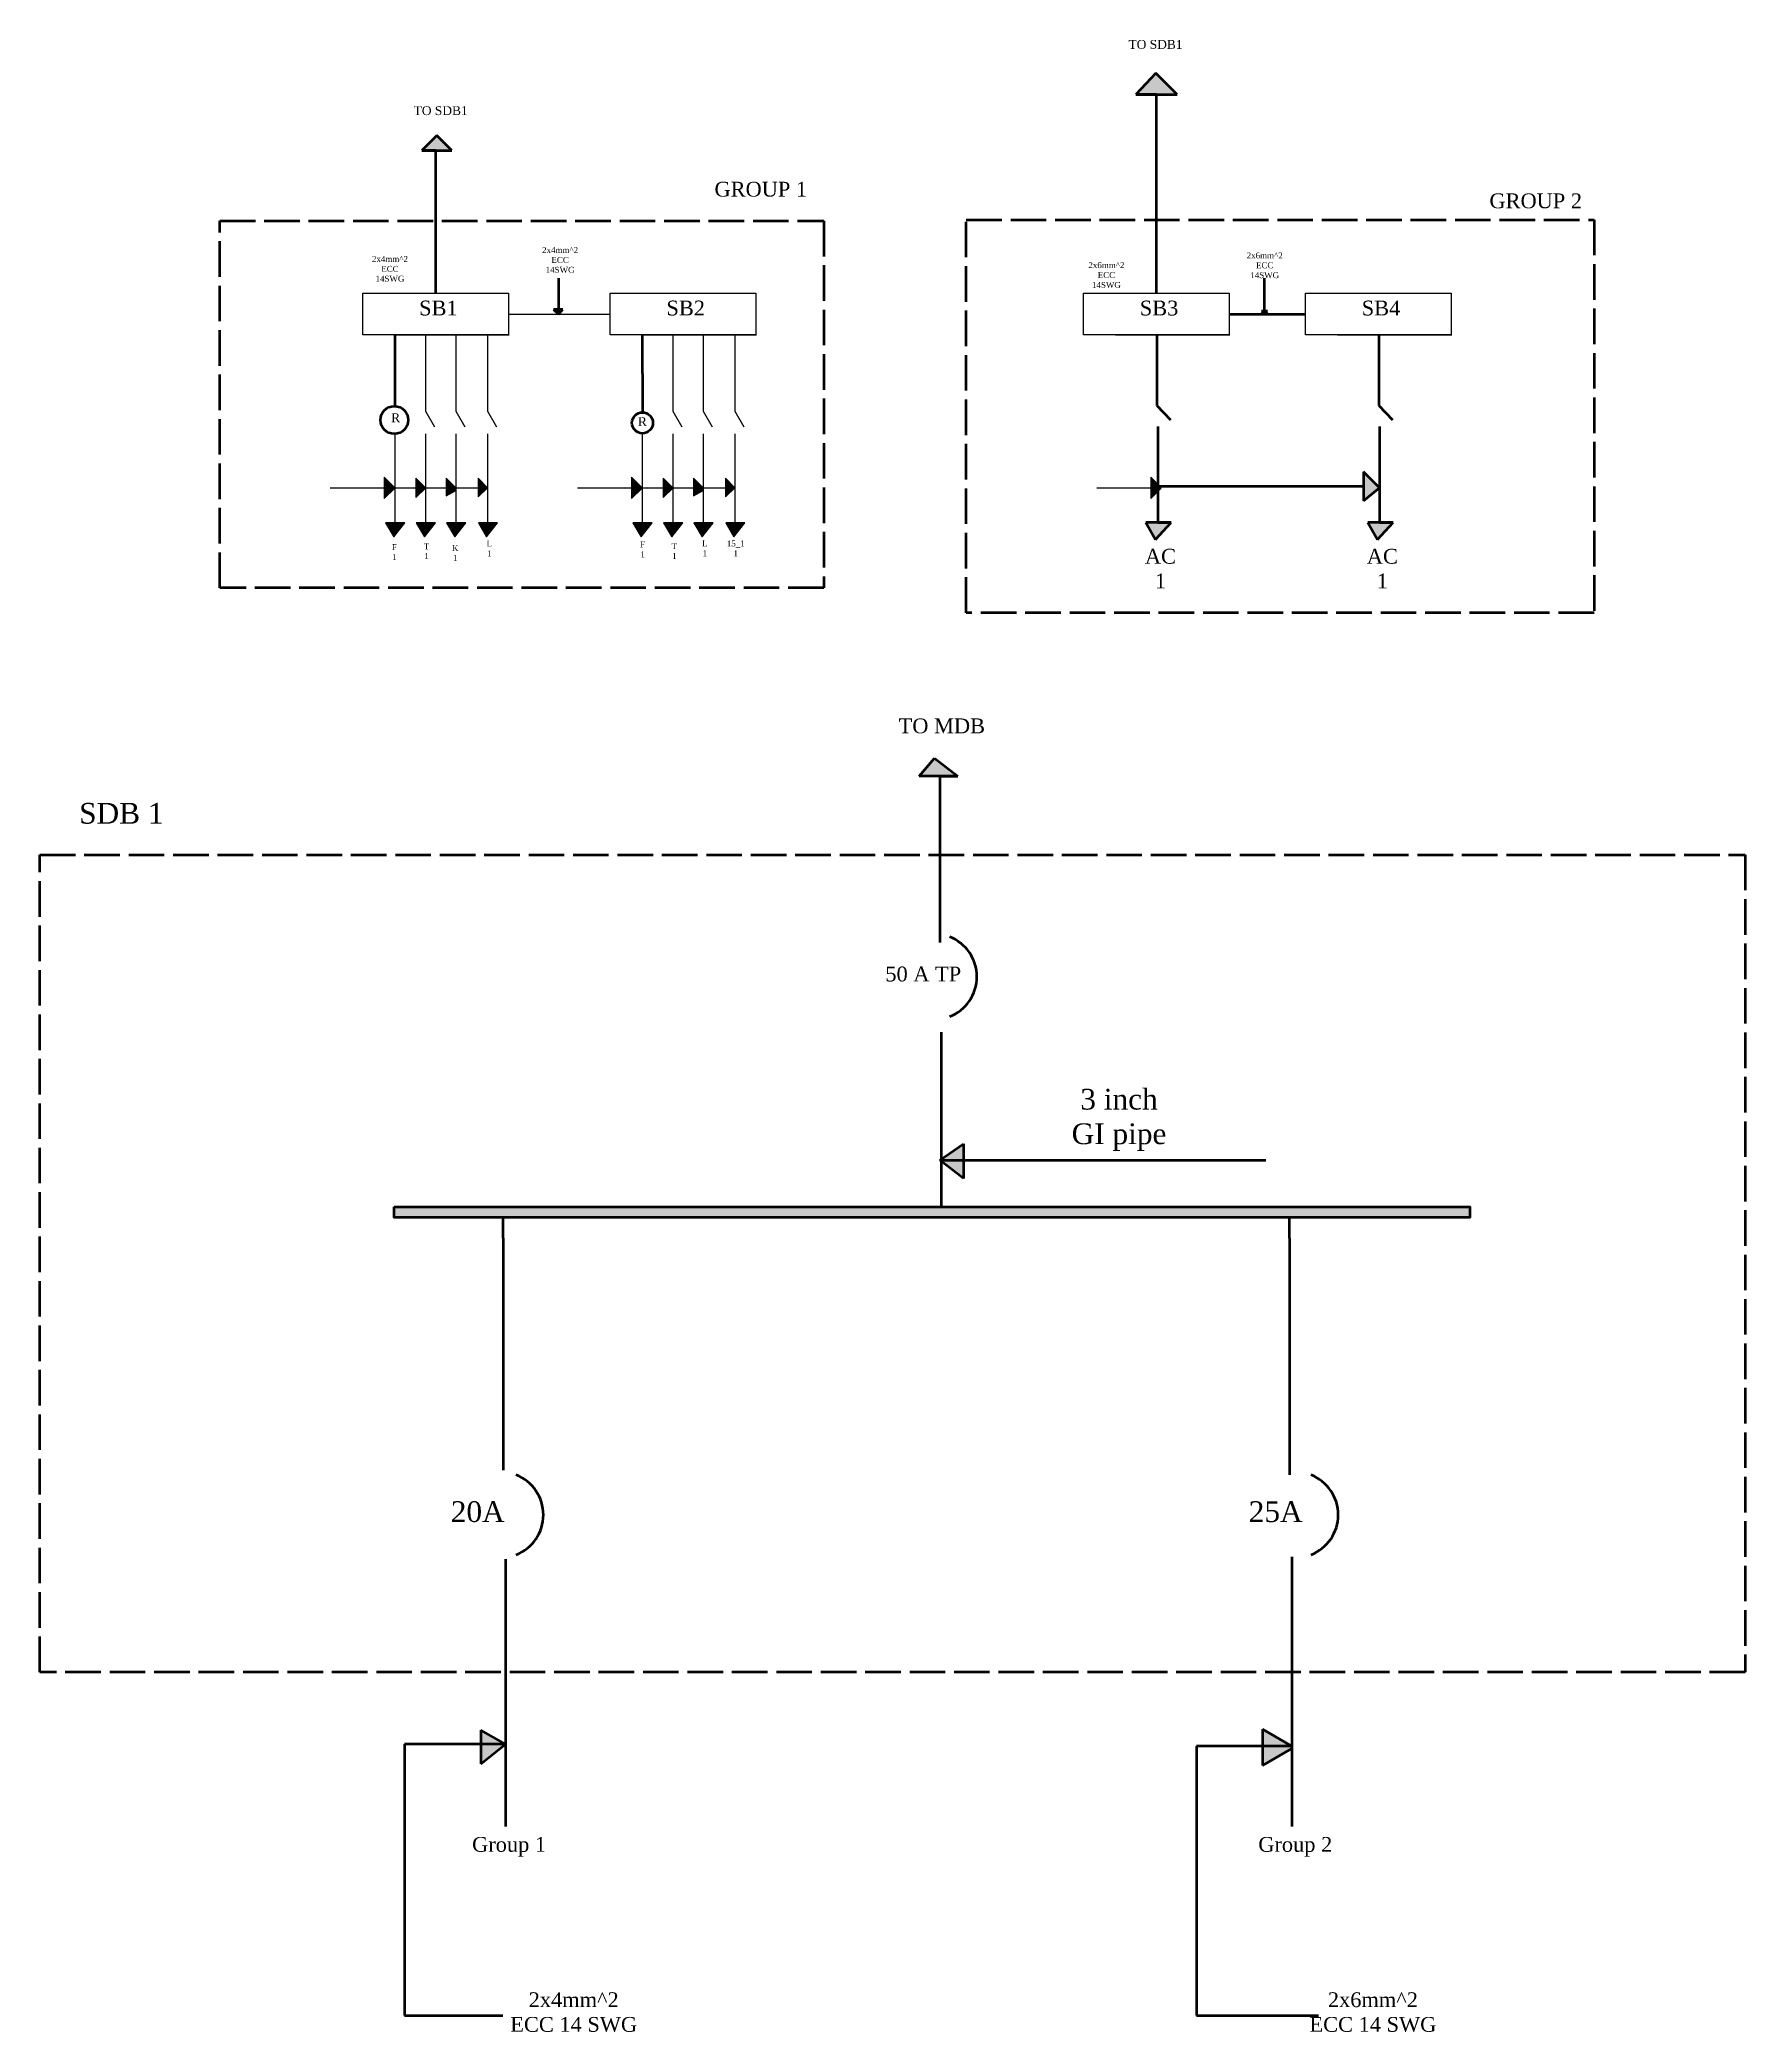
# Model space of a CAD drawing. Header units: inches. Extents: x -142 to 790, y -503 to 178.
# Drawn here: x 215 to 790, y -503 to 169 of the extents above; entities that cross this region are included whole.
import ezdxf

# ---------------------------------------------------------------- set-up
doc = ezdxf.new("R2010")
doc.units = ezdxf.units.IN
doc.header["$MEASUREMENT"] = 0
doc.linetypes.add('ACAD_ISO02W100', pattern=[15, 12, -3])

msp = doc.modelspace()

# ---------------------------------------------------------------- texts
at = {"linetype": 'Continuous', "lineweight": 100, "attachment_point": 2}
for s, insert, char_height, width in [('{\\fTimes New Roman|b0|i0|c0|p18;TO SDB1}', (591.29, 169.21), 3, 23.5104), ('{\\fTimes New Roman|b0|i0|c0|p18;TO SDB1}', (350, 146.86), 3, 24.6817), ('{\\fTimes New Roman|b0|i0|c0|p18;GROUP 1}', (458.06, 121.34), 5, 36.4485), ('{\\fTimes New Roman|b0|i0|c0|p18;GROUP 2}', (719.63, 117.41), 5, 36.4485), ('{\\fTimes New Roman CYR|b0|i0|c0|p18;2x4mm^ 2\\PECC\\P14SWG}', (332.89, 96.29), 2, 33.862), ('{\\fTimes New Roman CYR|b0|i0|c0|p18;2x4mm^ 2\\PECC\\P14SWG}', (390.32, 99.3), 2, 33.862), ('{\\fTimes New Roman CYR|b0|i0|c0|p18;2x6mm^ 2\\PECC\\P14SWG}', (574.72, 94.2), 2, 33.862), ('{\\fTimes New Roman CYR|b0|i0|c0|p18;2x6mm^ 2\\PECC\\P14SWG}', (628.14, 97.48), 2, 33.862), ('{\\fTimes New Roman|b0|i0|c0|p18;R}', (334.82, 43.19), 3, 6.3264), ('{\\fTimes New Roman|b0|i0|c0|p18;R}', (418.11, 41.87), 3, 5.9604), ('{\\fTimes New Roman|b0|i0|c0|p18;AC\\P1}', (592.96, -2.56), 5, 15.4599), ('{\\fTimes New Roman|b0|i0|c0|p18;AC\\P1}', (667.86, -2.56), 5, 15.4599), ('{\\fTimes New Roman|b0|i0|c0|p18;TO MDB}', (519.16, -59.8), 5, 50.1907), ('{\\fTimes New Roman|b0|i0|c0|p18;50 A TP}', (512.9, -143.56), 5, 43.1888), ('{\\fTimes New Roman Baltic|b0|i0|c0|p18;3 inch\\PGI pipe}', (578.97, -184.81), 7, 40.589), ('{\\fTimes New Roman|b0|i0|c0|p18;20A}', (362.52, -324.02), 7, 28.7888), ('{\\fTimes New Roman|b0|i0|c0|p18;25A}', (631.85, -324.02), 7, 28.7888), ('{\\fTimes New Roman|b0|i0|c0|p18;Group 1}', (373.1, -437.34), 5, 34.9153), ('{\\fTimes New Roman|b0|i0|c0|p18;Group 2}', (638.46, -437.34), 5, 34.9153), ('{\\fTimes New Roman|b0|i0|c0|p18;2x4mm^ 2\\PECC 14 SWG}', (394.91, -489.76), 5, 51.9924), ('{\\fTimes New Roman|b0|i0|c0|p18;2x6mm^ 2\\PECC 14 SWG}', (664.67, -489.76), 5, 51.9924)]:
    msp.add_mtext(s, dxfattribs=dict(at, insert=insert, char_height=char_height, width=width))
at = {"attachment_point": 2}
for s, insert, char_height, width in [('\\P{\\fTimes New Roman|b0|i0|c0|p18;\\H25x;SB1}', (349.24, 81.56), 0.2, 37.4442), ('\\P{\\fTimes New Roman|b0|i0|c0|p18;\\H25x;SB2}', (432.72, 81.56), 0.2, 37.4442), ('\\P{\\fTimes New Roman|b0|i0|c0|p18;\\H25x;SB3}', (592.49, 81.56), 0.2, 37.4442), ('\\P{\\fTimes New Roman|b0|i0|c0|p18;\\H25x;SB4}', (667.4, 81.56), 0.2, 37.4442), ('\\P{\\fTimes New Roman|b0|i0|c0|p18;\\H10x;L\\P1}', (366.42, 0.58), 0.2, 8.5937), ('{\\fTimes New Roman|b0|i0|c0|p18;L\\P1}', (439.16, 0.27), 2, 8.5937), ('{\\fTimes New Roman|b0|i0|c0|p18;15_1\\P1}', (449.6, 0.27), 2, 8.5937), ('{\\fTimes New Roman|b0|i0|c0|p18;F\\P1}', (334.36, -0.96), 2, 11.9959), ('\\P{\\fTimes New Roman|b0|i0|c0|p18;\\H10x;T\\P1}', (345.24, -0.34), 0.2, 6.7522), ('\\P{\\fTimes New Roman|b0|i0|c0|p18;\\H10x;K\\P1}', (354.91, -0.96), 0.2, 7.673), ('{\\fTimes New Roman CE|b0|i0|c0|p18;F\\P1}', (418.18, -0.04), 2, 9.5966), ('{\\fTimes New Roman|b0|i0|c0|p18;T\\P1}', (428.88, -0.65), 2, 7.0591)]:
    msp.add_mtext(s, dxfattribs=dict(at, insert=insert, char_height=char_height, width=width))
at = {"linetype": 'ACAD_ISO02W100', "lineweight": 100, "insert": (242.23, -88.31), "char_height": 7, "width": 78.6319, "attachment_point": 2}
msp.add_mtext('{\\fTimes New Roman|b0|i0|c0|p18;SDB 1}', dxfattribs=at)

# ---------------------------------------------------------------- hatches: boundary and pattern name
at = {"linetype": 'Continuous', "lineweight": 100}
for points in [[(591.45, 157.95), (584.62, 150.8), (598.6, 150.8)], [(348.71, 136.97), (343.69, 131.95), (353.73, 131.95)], [(629.12, 77.69), (627.04, 77.69), (628.14, 76.71)], [(661.51, 23.42), (661.51, 13.6), (666.92, 18.02)], [(596.61, 6.3), (588, 6.3), (591.31, 0.57)], [(671.51, 6.3), (662.9, 6.3), (666.21, 0.57)], [(516.67, -73.17), (511.53, -79.3), (524.62, -79.3)], [(697.37, -224.59), (334.32, -224.59), (334.32, -228.24), (697.37, -228.24)]]:
    msp.add_hatch(color=256, dxfattribs=at).paths.add_polyline_path(points)
h = msp.add_hatch(color=256, dxfattribs=at)
h.paths.add_polyline_path([(389.74, 76.71), (389.74, 78.19), (388.08, 78.19)])
h.paths.add_polyline_path([(389.74, 76.71), (391.23, 78.19), (389.74, 78.19)])
h = msp.add_hatch(color=256)
h.paths.add_polyline_path([(334.51, 17.94), (334.51, 18.09), (330.98, 18.09), (330.98, 14.41)])
h.paths.add_polyline_path([(330.98, 21.62), (330.98, 18.09), (334.51, 18.09)])
h = msp.add_hatch(color=256)
h.paths.add_polyline_path([(344.84, 17.89), (344.84, 18.09), (341.67, 18.09), (341.67, 14.72)])
h.paths.add_polyline_path([(341.67, 21.26), (341.67, 18.09), (344.84, 18.09)])
h = msp.add_hatch(color=256)
h.paths.add_polyline_path([(351.85, 21.31), (351.85, 18.09), (355.07, 18.09)])
h.paths.add_polyline_path([(355.07, 17.19), (355.07, 18.09), (351.85, 18.09), (351.85, 15.33)])
h = msp.add_hatch(color=256)
h.paths.add_polyline_path([(362.65, 21.25), (362.65, 18.09), (365.82, 18.09)])
h.paths.add_polyline_path([(365.82, 18.09), (362.65, 18.09), (362.65, 15.02)])
h = msp.add_hatch(color=256)
h.paths.add_polyline_path([(417.99, 17.94), (417.99, 18.09), (414.46, 18.09), (414.46, 14.41)])
h.paths.add_polyline_path([(414.46, 21.62), (414.46, 18.09), (417.99, 18.09)])
h = msp.add_hatch(color=256)
h.paths.add_polyline_path([(428.32, 17.89), (428.32, 18.09), (425.15, 18.09), (425.15, 14.72)])
h.paths.add_polyline_path([(425.15, 21.26), (425.15, 18.09), (428.32, 18.09)])
h = msp.add_hatch(color=256)
h.paths.add_polyline_path([(435.33, 21.31), (435.33, 18.09), (438.56, 18.09)])
h.paths.add_polyline_path([(438.56, 17.19), (438.56, 18.09), (435.33, 18.09), (435.33, 15.33)])
h = msp.add_hatch(color=256)
h.paths.add_polyline_path([(446.13, 21.25), (446.13, 18.09), (449.3, 18.09)])
h.paths.add_polyline_path([(449.3, 18.09), (446.13, 18.09), (446.13, 15.02)])
h = msp.add_hatch(color=256)
h.paths.add_polyline_path([(593.24, 17.94), (593.24, 18.09), (589.71, 18.09), (589.71, 14.41)])
h.paths.add_polyline_path([(589.71, 21.62), (589.71, 18.09), (593.24, 18.09)])
for points in [[(337.89, 6.23), (331.44, 6.23), (334.18, 1.49)], [(348.22, 6.23), (341.77, 6.23), (344.51, 1.49)], [(358.45, 6.23), (352, 6.23), (354.74, 1.49)], [(369.19, 6.23), (362.75, 6.23), (365.49, 1.49)], [(421.37, 6.23), (414.92, 6.23), (417.66, 1.49)], [(431.7, 6.23), (425.26, 6.23), (427.99, 1.49)], [(441.93, 6.23), (435.49, 6.23), (438.23, 1.49)], [(452.67, 6.23), (446.23, 6.23), (448.97, 1.49)]]:
    msp.add_hatch(color=256).paths.add_polyline_path(points)
h = msp.add_hatch(color=256, dxfattribs=at)
h.paths.add_polyline_path([(526.43, -203.34), (518.45, -208.93), (526.43, -208.93)])
h.paths.add_polyline_path([(526.43, -208.93), (518.45, -208.93), (526.43, -215.03)])
h = msp.add_hatch(color=256, dxfattribs=at)
h.paths.add_polyline_path([(363.56, -401.23), (363.56, -406.05), (371.92, -406.05)])
h.paths.add_polyline_path([(371.92, -406.05), (363.56, -406.05), (363.56, -412.59)])
h = msp.add_hatch(color=256, dxfattribs=at)
h.paths.add_polyline_path([(627.39, -400.97), (627.39, -406.67), (637.26, -406.67)])
h.paths.add_polyline_path([(637.26, -407.46), (637.26, -406.67), (627.39, -406.67), (627.39, -413.16)])

# ---------------------------------------------------------------- linework, layer by layer
for p, q in [((591.45, 157.95), (584.62, 150.8)), ((598.6, 150.8), (591.45, 157.95)), ((591.57, 150.8), (584.62, 150.8)), ((584.62, 150.8), (598.6, 150.8)), ((591.57, 83.71), (591.57, 150.8)), ((348.71, 136.97), (343.69, 131.95)), ((353.73, 131.95), (348.71, 136.97)), ((348.32, 131.95), (343.69, 131.95)), ((343.69, 131.95), (353.73, 131.95)), ((348.32, 83.71), (348.32, 131.95)), ((389.74, 88.8), (389.74, 76.71)), ((628.08, 77.69), (628.08, 88.77)), ((391.23, 78.19), (388.08, 78.19)), ((388.08, 78.19), (389.74, 76.71)), ((389.74, 76.71), (391.23, 78.19)), ((616.13, 76.71), (641.92, 76.71)), ((629.12, 77.69), (627.04, 77.69)), ((627.04, 77.69), (628.14, 76.71)), ((628.14, 76.71), (629.12, 77.69)), ((334.51, 69.7), (334.51, 45.61)), ((417.99, 69.7), (418.11, 43.5)), ((591.73, 69.7), (591.73, 45.87)), ((666.63, 69.7), (666.63, 45.87)), ((591.73, 45.87), (596.32, 41)), ((666.63, 45.87), (671.23, 41)), ((592.02, 38.7), (592.02, 6.3)), ((666.92, 38.7), (666.92, 6.3)), ((666.92, 18.02), (661.51, 23.42)), ((661.51, 23.42), (661.51, 13.6)), ((661.51, 18.51), (592.02, 18.51)), ((661.51, 13.6), (666.92, 18.02)), ((596.61, 6.3), (588, 6.3)), ((588, 6.3), (591.31, 0.57)), ((591.31, 0.57), (596.61, 6.3)), ((592.02, 6.3), (596.61, 6.3)), ((671.51, 6.3), (662.9, 6.3)), ((662.9, 6.3), (666.21, 0.57)), ((666.21, 0.57), (671.51, 6.3)), ((666.92, 6.3), (671.51, 6.3)), ((511.53, -79.3), (516.67, -73.17)), ((516.67, -73.17), (524.62, -79.3)), ((524.62, -79.3), (511.53, -79.3)), ((518.45, -79.3), (518.45, -135.48)), ((518.45, -79.3), (524.62, -79.3)), ((518.98, -165.7), (518.98, -224.59)), ((518.45, -208.93), (526.43, -203.34)), ((526.43, -203.34), (526.43, -215.03)), ((518.45, -208.93), (628.51, -208.93)), ((526.43, -215.03), (518.45, -208.93)), ((371.13, -235.19), (371.13, -228.24)), ((636.47, -235.19), (636.47, -228.24)), ((371.13, -235.19), (371.13, -313.53)), ((636.47, -235.19), (636.47, -315.11)), ((637.26, -342.81), (637.26, -433.81)), ((371.92, -343.6), (371.92, -433.81)), ((371.92, -406.05), (363.56, -401.23)), ((363.56, -401.23), (363.56, -412.59)), ((637.26, -406.67), (627.39, -400.97)), ((627.39, -400.97), (627.39, -413.16)), ((371.92, -406.05), (337.8, -406.05)), ((337.8, -406.05), (337.8, -497.62)), ((363.56, -412.59), (371.92, -406.05)), ((637.26, -406.67), (605.1, -406.67)), ((605.1, -406.67), (605.1, -497.57)), ((627.39, -413.16), (637.26, -407.46)), ((605.1, -497.57), (646.26, -497.57)), ((337.8, -497.62), (370.97, -497.62))]:
    msp.add_line(p, q, dxfattribs=at)
for p, q in [((323.76, 69.7), (323.76, 83.71)), ((323.76, 83.71), (372.87, 83.71)), ((372.87, 83.71), (372.87, 69.7)), ((407.25, 69.7), (407.25, 83.71)), ((407.25, 83.71), (456.35, 83.71)), ((456.35, 83.71), (456.35, 69.7)), ((567.02, 69.7), (567.02, 83.71)), ((567.02, 83.71), (616.13, 83.71)), ((616.13, 83.71), (616.13, 69.7)), ((641.92, 69.7), (641.92, 83.71)), ((641.92, 83.71), (691.03, 83.71)), ((691.03, 83.71), (691.03, 69.7)), ((372.87, 76.71), (407.25, 76.71)), ((373.18, 69.7), (323.76, 69.7)), ((334.51, 69.7), (365.82, 69.7)), ((344.84, 69.7), (344.84, 43.95)), ((355.07, 69.7), (355.07, 43.95)), ((365.82, 69.7), (365.82, 43.95)), ((365.82, 69.7), (373.18, 69.7)), ((456.66, 69.7), (407.25, 69.7)), ((417.99, 69.7), (449.3, 69.7)), ((428.32, 69.7), (428.32, 43.95)), ((438.56, 69.7), (438.56, 43.95)), ((449.3, 69.7), (449.3, 43.95)), ((449.3, 69.7), (456.66, 69.7)), ((616.43, 69.7), (567.02, 69.7)), ((577.77, 69.7), (609.07, 69.7)), ((609.07, 69.7), (616.43, 69.7)), ((691.34, 69.7), (641.92, 69.7)), ((652.67, 69.7), (683.97, 69.7)), ((683.97, 69.7), (691.34, 69.7)), ((344.84, 43.95), (347.91, 38.63)), ((355.07, 43.95), (358.14, 38.63)), ((365.82, 43.95), (368.88, 38.63)), ((428.32, 43.95), (431.39, 38.63)), ((438.56, 43.95), (441.62, 38.63)), ((449.3, 43.95), (452.36, 38.63)), ((334.51, 36.28), (334.51, 6.23)), ((344.84, 36.28), (344.84, 6.23)), ((355.07, 36.28), (355.07, 6.23)), ((365.82, 36.28), (365.82, 6.23)), ((417.99, 36.28), (417.99, 6.23)), ((428.32, 36.28), (428.32, 6.23)), ((438.56, 36.28), (438.56, 6.23)), ((449.3, 36.28), (449.3, 6.23)), ((334.51, 18.09), (330.98, 21.62)), ((330.98, 21.62), (330.98, 14.41)), ((344.84, 18.09), (341.67, 21.26)), ((341.67, 21.26), (341.67, 14.72)), ((355.07, 18.09), (351.85, 21.31)), ((351.85, 21.31), (351.85, 15.33)), ((365.82, 18.09), (362.65, 21.25)), ((362.65, 21.25), (362.65, 15.02)), ((417.99, 18.09), (414.46, 21.62)), ((414.46, 21.62), (414.46, 14.41)), ((428.32, 18.09), (425.15, 21.26)), ((425.15, 21.26), (425.15, 14.72)), ((438.56, 18.09), (435.33, 21.31)), ((435.33, 21.31), (435.33, 15.33)), ((449.3, 18.09), (446.13, 21.25)), ((446.13, 21.25), (446.13, 15.02)), ((593.24, 18.09), (589.71, 21.62)), ((589.71, 21.62), (589.71, 14.41)), ((666.92, 21.62), (666.92, 14.41)), ((312.72, 18.09), (334.51, 18.09)), ((330.98, 14.41), (334.51, 17.94)), ((334.51, 18.09), (365.82, 18.09)), ((341.67, 14.72), (344.84, 17.89)), ((351.85, 15.33), (355.07, 17.19)), ((362.65, 15.02), (365.82, 18.09)), ((396.2, 18.09), (417.99, 18.09)), ((414.46, 14.41), (417.99, 17.94)), ((417.99, 18.09), (449.3, 18.09)), ((425.15, 14.72), (428.32, 17.89)), ((435.33, 15.33), (438.56, 17.19)), ((446.13, 15.02), (449.3, 18.09)), ((571.44, 18.09), (593.24, 18.09)), ((589.71, 14.41), (593.24, 17.94)), ((337.89, 6.23), (331.44, 6.23)), ((331.44, 6.23), (334.18, 1.49)), ((334.18, 1.49), (337.89, 6.23)), ((334.51, 6.23), (337.89, 6.23)), ((348.22, 6.23), (341.77, 6.23)), ((341.77, 6.23), (344.51, 1.49)), ((344.51, 1.49), (348.22, 6.23)), ((344.84, 6.23), (348.22, 6.23)), ((358.45, 6.23), (352, 6.23)), ((352, 6.23), (354.74, 1.49)), ((354.74, 1.49), (358.45, 6.23)), ((355.07, 6.23), (358.45, 6.23)), ((369.19, 6.23), (362.75, 6.23)), ((362.75, 6.23), (365.49, 1.49)), ((365.49, 1.49), (369.19, 6.23)), ((365.82, 6.23), (369.19, 6.23)), ((421.37, 6.23), (414.92, 6.23)), ((414.92, 6.23), (417.66, 1.49)), ((417.66, 1.49), (421.37, 6.23)), ((417.99, 6.23), (421.37, 6.23)), ((431.7, 6.23), (425.26, 6.23)), ((425.26, 6.23), (427.99, 1.49)), ((427.99, 1.49), (431.7, 6.23)), ((428.32, 6.23), (431.7, 6.23)), ((441.93, 6.23), (435.49, 6.23)), ((435.49, 6.23), (438.23, 1.49)), ((438.23, 1.49), (441.93, 6.23)), ((438.56, 6.23), (441.93, 6.23)), ((452.67, 6.23), (446.23, 6.23)), ((446.23, 6.23), (448.97, 1.49)), ((448.97, 1.49), (452.67, 6.23)), ((449.3, 6.23), (452.67, 6.23))]:
    msp.add_line(p, q)
at = {"linetype": 'ACAD_ISO02W100', "lineweight": 100}
for points in [[(275.45, 108.16), (479.3, 108.16), (479.3, -15.75), (275.45, -15.75)], [(527.41, 108.53), (739.32, 108.53), (739.32, -24.15), (527.41, -24.15)], [(214.71, -105.79), (790.31, -105.79), (790.31, -381.71), (214.71, -381.71)]]:
    msp.add_lwpolyline(points, close=True, dxfattribs=at)
at = {"linetype": 'Continuous', "lineweight": 100}
msp.add_lwpolyline([(334.32, -224.59), (697.37, -224.59), (697.37, -228.24), (334.32, -228.24)], close=True, dxfattribs=at)
for centre, radius in [((334.38, 40.92), 4.69), ((418.11, 39.96), 3.54)]:
    msp.add_circle(centre, radius, dxfattribs=at)
for centre in [(516.57, -146.96), (370.25, -328.61), (638.54, -328.61)]:
    msp.add_arc(centre, 14.44, 291.27412, 68.72588, dxfattribs=at)

msp.set_redraw_order([(e.dxf.handle, doc.entitydb.next_handle()) for e in msp.query("TEXT MTEXT ATTDEF DIMENSION ARC_DIMENSION")])  # texts and dimensions are drawn at this point

doc.saveas('drawing.dxf')
